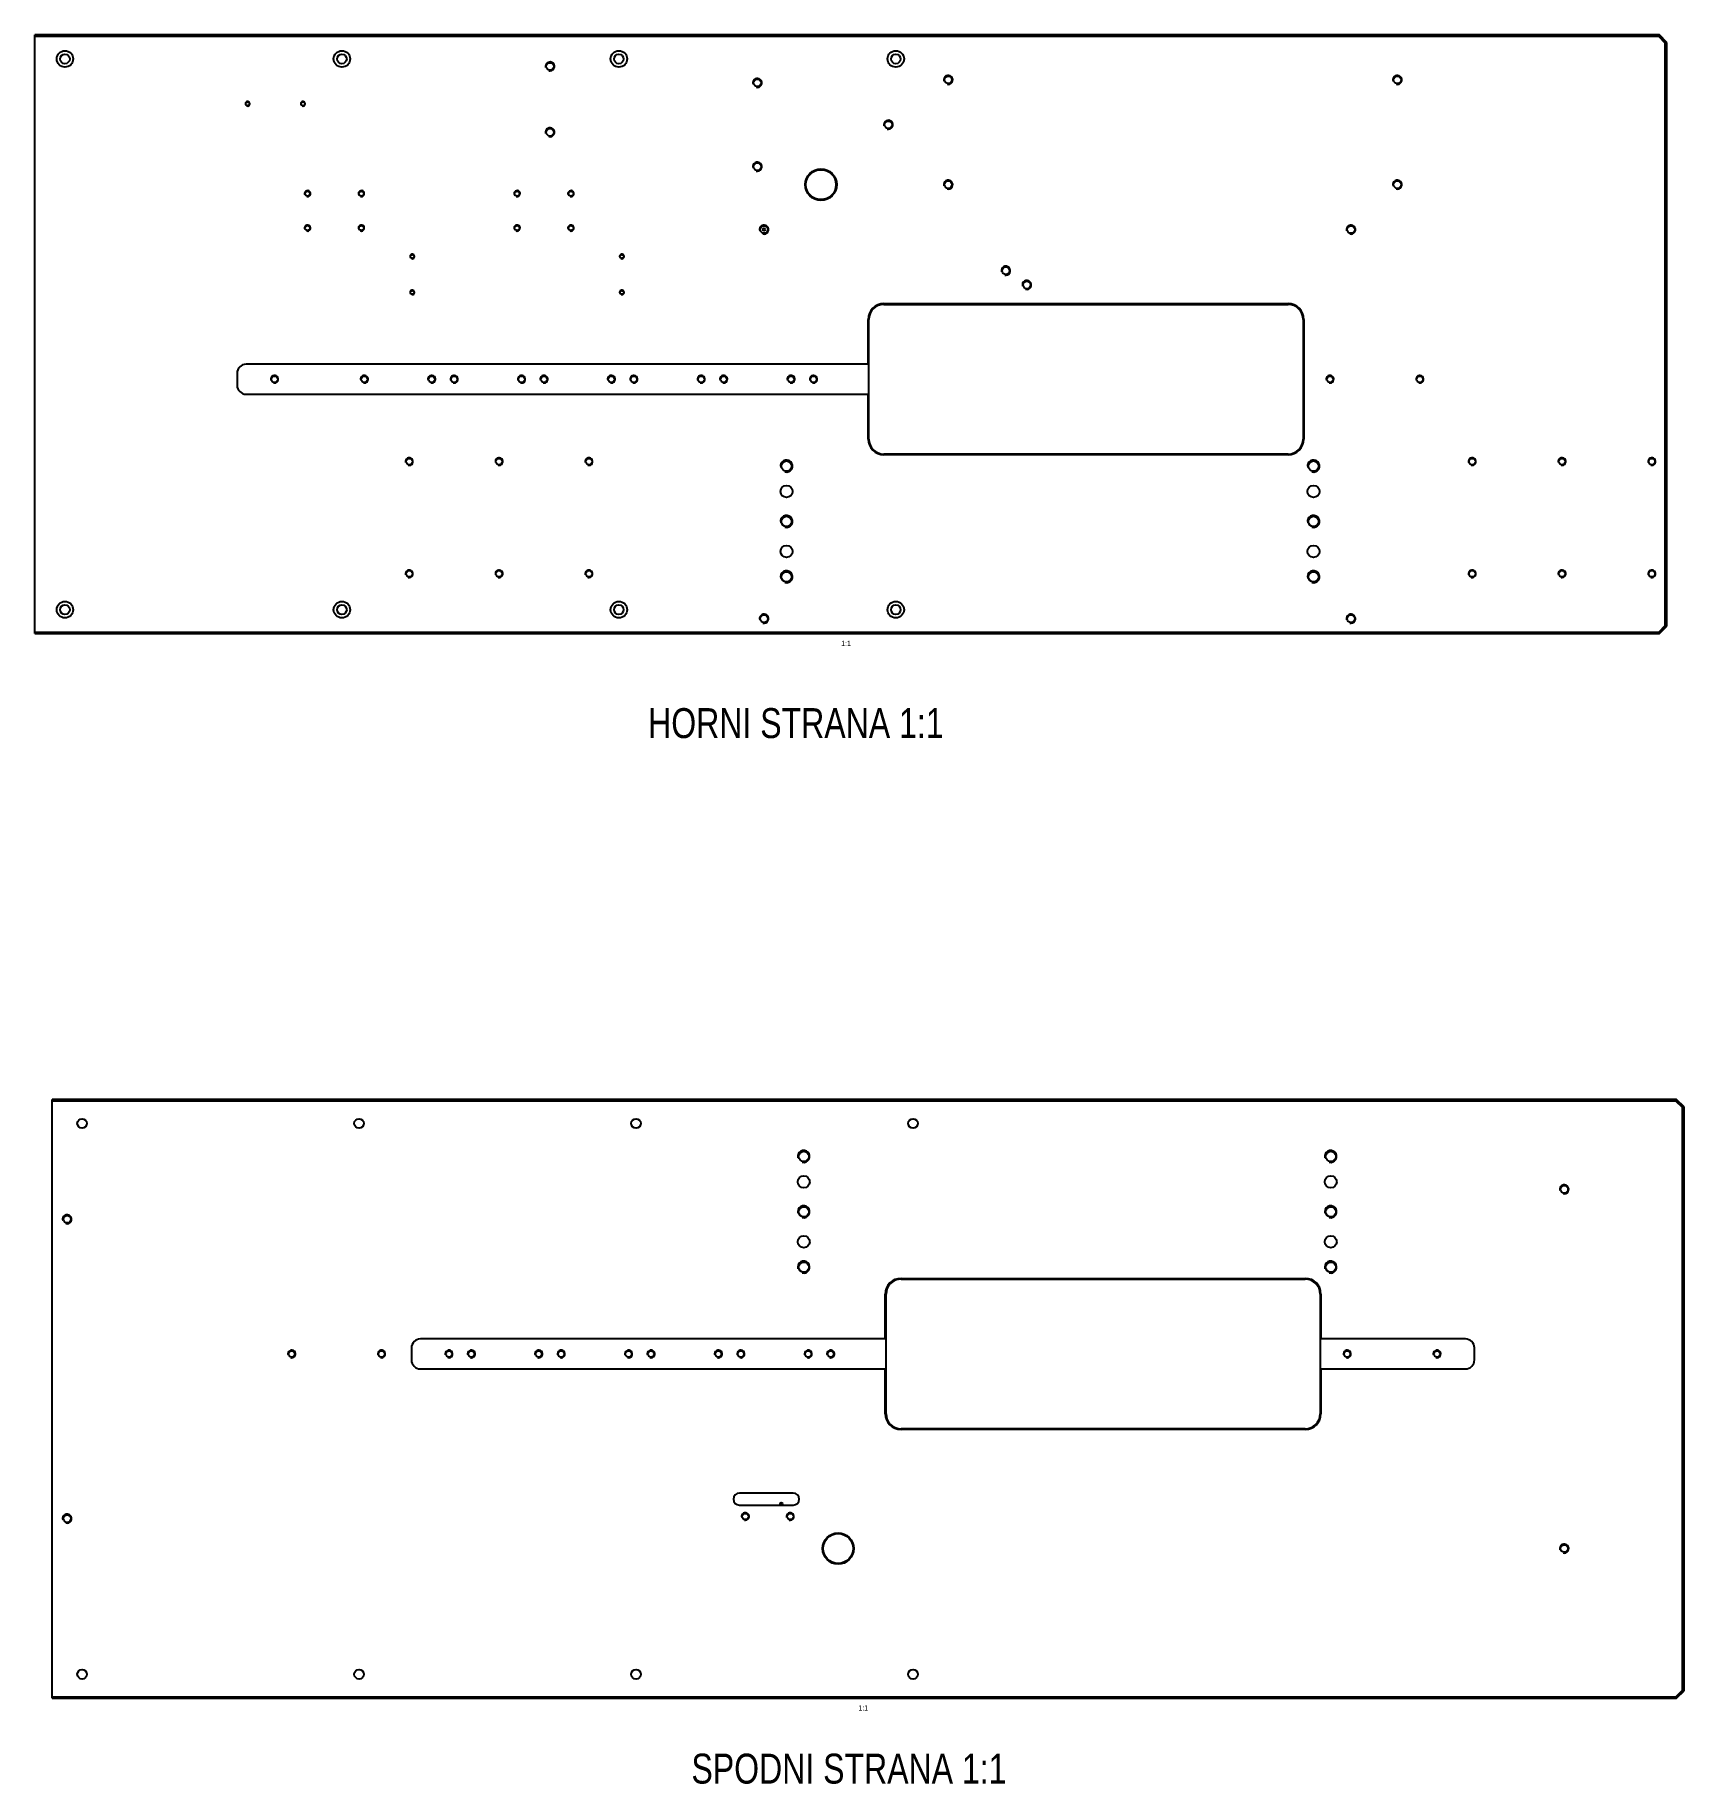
# Model space of a CAD drawing. Header units: millimetres. Extents: x 0 to 1931, y -333 to 836.
# Drawn here: x 829 to 1931, y -333 to 836 of the extents above; entities that cross this region are included whole.
import ezdxf

# ---------------------------------------------------------------- set-up
doc = ezdxf.new("R2010")
doc.units = ezdxf.units.MM
doc.header["$LTSCALE"] = 32.67
doc.layers.get('0').update_dxf_attribs({"linetype": 'CONTINUOUS'})
doc.styles.get("Standard").update_dxf_attribs({"font": 'txt', "width": 0.8})

msp = doc.modelspace()

# ---------------------------------------------------------------- texts
at = {"color": 2, "linetype": 'CONTINUOUS', "line_spacing_factor": 0.9}
for s, insert, char_height, width, attachment_point in [('1:1', (1374.2421, 430.9715), 3.5, 7.875, 3), ('HORNI STRANA 1:1', (1238.7971, 385.9322), 20, 359.285714, 1), ('1:1', (1385.722, -280.2767), 3.5, 7.875, 3), ('SPODNI STRANA 1:1', (1267.7211, -312.6099), 20, 386.428571, 1)]:
    msp.add_mtext(s, dxfattribs=dict(at, insert=insert, char_height=char_height, width=width, attachment_point=attachment_point))

# ---------------------------------------------------------------- linework, layer by layer
at = {"color": 7, "linetype": 'CONTINUOUS'}
for p, q in [((829.2421, 435.6915), (829.2421, 835.6915)), ((1914.2421, 835.6915), (829.2421, 835.6915)), ((1913.8279, 834.6915), (829.2421, 834.6915)), ((1914.2421, 835.6915), (1913.8279, 834.6915)), ((1918.2421, 830.2773), (1913.8279, 834.6915)), ((1919.2421, 830.6915), (1914.2421, 835.6915)), ((1919.2421, 830.6915), (1918.2421, 830.2773)), ((1918.2421, 441.1057), (1918.2421, 830.2773)), ((1919.2421, 440.6915), (1919.2421, 830.6915)), ((1396.2421, 656.1915), (1666.2421, 656.1915)), ((1396.2421, 655.6915), (1666.2421, 655.6915)), ((1385.7421, 615.6915), (1385.7421, 645.6915)), ((1386.2421, 565.6915), (1386.2421, 645.6915)), ((1676.2421, 645.6915), (1676.2421, 565.6915)), ((1676.7421, 645.6915), (1676.7421, 565.6915)), ((964.2421, 609.6915), (964.2421, 601.6915)), ((1386.2421, 615.6915), (970.2421, 615.6915)), ((970.2421, 595.6915), (1386.2421, 595.6915)), ((1385.7421, 565.6915), (1385.7421, 595.6915)), ((1666.2421, 555.6915), (1396.2421, 555.6915)), ((1666.2421, 555.1915), (1396.2421, 555.1915)), ((829.2421, 436.6915), (1913.8279, 436.6915)), ((829.2421, 435.6915), (1914.2421, 435.6915)), ((1913.8279, 436.6915), (1918.2421, 441.1057)), ((1914.2421, 435.6915), (1913.8279, 436.6915)), ((1914.2421, 435.6915), (1919.2421, 440.6915)), ((1919.2421, 440.6915), (1918.2421, 441.1057)), ((840.722, -275.5567), (840.722, 124.4433)), ((1925.722, 124.4433), (840.722, 124.4433)), ((1925.3078, 123.4433), (840.722, 123.4433)), ((1925.722, 124.4433), (1925.3078, 123.4433)), ((1929.722, 119.0291), (1925.3078, 123.4433)), ((1930.722, 119.4433), (1925.722, 124.4433)), ((1930.722, 119.4433), (1929.722, 119.0291)), ((1929.722, -270.1425), (1929.722, 119.0291)), ((1930.722, -270.5567), (1930.722, 119.4433)), ((1407.722, 4.9433), (1677.722, 4.9433)), ((1407.722, 4.4433), (1677.722, 4.4433)), ((1397.222, -35.5567), (1397.222, -5.5567)), ((1397.722, -85.5567), (1397.722, -5.5567)), ((1687.722, -5.5567), (1687.722, -85.5567)), ((1688.222, -5.5567), (1688.222, -35.5567)), ((1080.722, -41.5567), (1080.722, -49.5567)), ((1397.722, -35.5567), (1086.722, -35.5567)), ((1784.722, -35.5567), (1687.722, -35.5567)), ((1790.722, -49.5567), (1790.722, -41.5567)), ((1086.722, -55.5567), (1397.722, -55.5567)), ((1397.222, -85.5567), (1397.222, -55.5567)), ((1687.722, -55.5567), (1784.722, -55.5567)), ((1688.222, -55.5567), (1688.222, -85.5567)), ((1677.722, -95.5567), (1407.722, -95.5567)), ((1677.722, -96.0567), (1407.722, -96.0567)), ((1335.722, -138.5567), (1299.722, -138.5567)), ((1299.722, -146.5567), (1335.722, -146.5567)), ((840.722, -274.5567), (1925.3078, -274.5567)), ((840.722, -275.5567), (1925.722, -275.5567)), ((1925.3078, -274.5567), (1929.722, -270.1425)), ((1925.722, -275.5567), (1925.3078, -274.5567)), ((1925.722, -275.5567), (1930.722, -270.5567)), ((1930.722, -270.5567), (1929.722, -270.1425))]:
    msp.add_line(p, q, dxfattribs=at)
at = {"color": 9, "linetype": 'CONTINUOUS'}
for p, q in [((1396.2421, 656.1915), (1396.2421, 655.6915)), ((1666.2421, 656.1915), (1666.2421, 655.6915)), ((1385.7421, 645.6915), (1386.2421, 645.6915)), ((1676.7421, 645.6915), (1676.2421, 645.6915)), ((1385.7421, 565.6915), (1386.2421, 565.6915)), ((1676.7421, 565.6915), (1676.2421, 565.6915)), ((1396.2421, 555.1915), (1396.2421, 555.6915)), ((1666.2421, 555.1915), (1666.2421, 555.6915)), ((1407.722, 4.9433), (1407.722, 4.4433)), ((1677.722, 4.9433), (1677.722, 4.4433)), ((1397.222, -5.5567), (1397.722, -5.5567)), ((1688.222, -5.5567), (1687.722, -5.5567)), ((1397.222, -85.5567), (1397.722, -85.5567)), ((1688.222, -85.5567), (1687.722, -85.5567)), ((1407.722, -96.0567), (1407.722, -95.5567)), ((1677.722, -96.0567), (1677.722, -95.5567))]:
    msp.add_line(p, q, dxfattribs=at)
at = {"color": 7, "linetype": 'CONTINUOUS'}
for centre, radius in [((849.2421, 819.6915), 5.5), ((849.2421, 819.6915), 3.2), ((1034.2421, 819.6915), 5.5), ((1034.2421, 819.6915), 3.2), ((1219.2421, 819.6915), 5.5), ((1219.2421, 819.6915), 3.2), ((1404.2421, 819.6915), 5.5), ((1404.2421, 819.6915), 3.2), ((1173.2421, 814.6915), 2.5), ((1439.2421, 805.6915), 2.5), ((1739.2421, 805.6915), 2.5), ((1311.7421, 803.6915), 2.5), ((971.2421, 789.6915), 1.25), ((1008.2421, 789.6915), 1.25), ((1173.2421, 770.6915), 2.5), ((1399.2421, 775.6915), 2.5), ((1311.7421, 747.6915), 2.5), ((1354.2421, 735.6915), 10.5), ((1354.2421, 735.6915), 10), ((1439.2421, 735.6915), 2.5), ((1739.2421, 735.6915), 2.5), ((1011.2421, 729.6915), 1.65), ((1047.2421, 729.6915), 1.65), ((1151.2421, 729.6915), 1.65), ((1187.2421, 729.6915), 1.65), ((1011.2421, 706.6915), 1.65), ((1047.2421, 706.6915), 1.65), ((1151.2421, 706.6915), 1.65), ((1187.2421, 706.6915), 1.65), ((1316.2421, 705.6915), 2.5), ((1316.2421, 705.6915), 0.8357), ((1708.2421, 705.6915), 2.5), ((1081.2421, 687.6915), 1.25), ((1221.2421, 687.6915), 1.25), ((1477.7421, 678.1915), 2.5), ((1491.7421, 668.6915), 2.5), ((1081.2421, 663.6915), 1.25), ((1221.2421, 663.6915), 1.25), ((989.2421, 605.6915), 2.1), ((1049.2421, 605.6915), 2.1), ((1094.2421, 605.6915), 2.1), ((1109.2421, 605.6915), 2.1), ((1154.2421, 605.6915), 2.1), ((1169.2421, 605.6915), 2.1), ((1214.2421, 605.6915), 2.1), ((1229.2421, 605.6915), 2.1), ((1274.2421, 605.6915), 2.1), ((1289.2421, 605.6915), 2.1), ((1334.2421, 605.6915), 2.1), ((1349.2421, 605.6915), 2.1), ((1694.2421, 605.6915), 2.1), ((1754.2421, 605.6915), 2.1), ((1079.2421, 550.6915), 2.1), ((1139.2421, 550.6915), 2.1), ((1199.2421, 550.6915), 2.1), ((1331.2421, 547.6915), 3.4), ((1683.2421, 547.6915), 3.4), ((1789.2421, 550.6915), 2.1), ((1849.2421, 550.6915), 2.1), ((1909.2421, 550.6915), 2.1), ((1331.2421, 530.6915), 4), ((1683.2421, 530.6915), 4), ((1331.2421, 510.6915), 3.4), ((1683.2421, 510.6915), 3.4), ((1331.2421, 490.6915), 4), ((1683.2421, 490.6915), 4), ((1079.2421, 475.6915), 2.1), ((1139.2421, 475.6915), 2.1), ((1199.2421, 475.6915), 2.1), ((1331.2421, 473.6915), 3.4), ((1683.2421, 473.6915), 3.4), ((1789.2421, 475.6915), 2.1), ((1849.2421, 475.6915), 2.1), ((1909.2421, 475.6915), 2.1), ((849.2421, 451.6915), 5.5), ((1034.2421, 451.6915), 5.5), ((1219.2421, 451.6915), 5.5), ((1404.2421, 451.6915), 5.5), ((849.2421, 451.6915), 3.2), ((1034.2421, 451.6915), 3.2), ((1219.2421, 451.6915), 3.2), ((1316.2421, 445.6915), 2.5), ((1404.2421, 451.6915), 3.2), ((1708.2421, 445.6915), 2.5), ((860.722, 108.4433), 3.2), ((1045.722, 108.4433), 3.2), ((1230.722, 108.4433), 3.2), ((1415.722, 108.4433), 3.2), ((1342.722, 86.4433), 3.4), ((1694.722, 86.4433), 3.4), ((1342.722, 69.4433), 4), ((1694.722, 69.4433), 4), ((1850.722, 64.4433), 2.5), ((850.722, 44.4433), 2.5), ((1342.722, 49.4433), 3.4), ((1694.722, 49.4433), 3.4), ((1342.722, 29.4433), 4), ((1694.722, 29.4433), 4), ((1342.722, 12.4433), 3.4), ((1694.722, 12.4433), 3.4), ((1000.722, -45.5567), 2.1), ((1060.722, -45.5567), 2.1), ((1105.722, -45.5567), 2.1), ((1120.722, -45.5567), 2.1), ((1165.722, -45.5567), 2.1), ((1180.722, -45.5567), 2.1), ((1225.722, -45.5567), 2.1), ((1240.722, -45.5567), 2.1), ((1285.722, -45.5567), 2.1), ((1300.722, -45.5567), 2.1), ((1345.722, -45.5567), 2.1), ((1360.722, -45.5567), 2.1), ((1705.722, -45.5567), 2.1), ((1765.722, -45.5567), 2.1), ((1327.722, -145.5567), 0.8357), ((850.722, -155.5567), 2.5), ((1303.722, -154.1567), 2.1), ((1333.722, -154.1567), 2.1), ((1365.722, -175.5567), 10.5), ((1365.722, -175.5567), 10), ((1850.722, -175.5567), 2.5), ((860.722, -259.5567), 3.2), ((1045.722, -259.5567), 3.2), ((1230.722, -259.5567), 3.2), ((1415.722, -259.5567), 3.2)]:
    msp.add_circle(centre, radius, dxfattribs=at)
at = {"color": 2, "linetype": 'CONTINUOUS'}
for centre, radius in [((1173.2421, 814.6915), 3), ((1311.7421, 803.6915), 3), ((1439.2421, 805.6915), 3), ((1739.2421, 805.6915), 3), ((971.2421, 789.6915), 1.5), ((1008.2421, 789.6915), 1.5), ((1173.2421, 770.6915), 3), ((1399.2421, 775.6915), 3), ((1311.7421, 747.6915), 3), ((1439.2421, 735.6915), 3), ((1739.2421, 735.6915), 3), ((1011.2421, 729.6915), 2), ((1047.2421, 729.6915), 2), ((1151.2421, 729.6915), 2), ((1187.2421, 729.6915), 2), ((1011.2421, 706.6915), 2), ((1047.2421, 706.6915), 2), ((1151.2421, 706.6915), 2), ((1187.2421, 706.6915), 2), ((1316.2421, 705.6915), 3), ((1708.2421, 705.6915), 3), ((1081.2421, 687.6915), 1.5), ((1221.2421, 687.6915), 1.5), ((1477.7421, 678.1915), 3), ((1491.7421, 668.6915), 3), ((1081.2421, 663.6915), 1.5), ((1221.2421, 663.6915), 1.5), ((989.2421, 605.6915), 2.5), ((1049.2421, 605.6915), 2.5), ((1094.2421, 605.6915), 2.5), ((1109.2421, 605.6915), 2.5), ((1154.2421, 605.6915), 2.5), ((1169.2421, 605.6915), 2.5), ((1214.2421, 605.6915), 2.5), ((1229.2421, 605.6915), 2.5), ((1274.2421, 605.6915), 2.5), ((1289.2421, 605.6915), 2.5), ((1334.2421, 605.6915), 2.5), ((1349.2421, 605.6915), 2.5), ((1694.2421, 605.6915), 2.5), ((1754.2421, 605.6915), 2.5), ((1079.2421, 550.6915), 2.5), ((1139.2421, 550.6915), 2.5), ((1199.2421, 550.6915), 2.5), ((1331.2421, 547.6915), 4), ((1683.2421, 547.6915), 4), ((1789.2421, 550.6915), 2.5), ((1849.2421, 550.6915), 2.5), ((1909.2421, 550.6915), 2.5), ((1331.2421, 510.6915), 4), ((1683.2421, 510.6915), 4), ((1079.2421, 475.6915), 2.5), ((1139.2421, 475.6915), 2.5), ((1199.2421, 475.6915), 2.5), ((1331.2421, 473.6915), 4), ((1683.2421, 473.6915), 4), ((1789.2421, 475.6915), 2.5), ((1849.2421, 475.6915), 2.5), ((1909.2421, 475.6915), 2.5), ((1316.2421, 445.6915), 3), ((1708.2421, 445.6915), 3), ((1342.722, 86.4433), 4), ((1694.722, 86.4433), 4), ((1850.722, 64.4433), 3), ((850.722, 44.4433), 3), ((1342.722, 49.4433), 4), ((1694.722, 49.4433), 4), ((1342.722, 12.4433), 4), ((1694.722, 12.4433), 4), ((1000.722, -45.5567), 2.5), ((1060.722, -45.5567), 2.5), ((1105.722, -45.5567), 2.5), ((1120.722, -45.5567), 2.5), ((1165.722, -45.5567), 2.5), ((1180.722, -45.5567), 2.5), ((1225.722, -45.5567), 2.5), ((1240.722, -45.5567), 2.5), ((1285.722, -45.5567), 2.5), ((1300.722, -45.5567), 2.5), ((1345.722, -45.5567), 2.5), ((1360.722, -45.5567), 2.5), ((1705.722, -45.5567), 2.5), ((1765.722, -45.5567), 2.5), ((1303.722, -154.1567), 2.5), ((1333.722, -154.1567), 2.5), ((850.722, -155.5567), 3), ((1850.722, -175.5567), 3)]:
    msp.add_arc(centre, radius, 255, 195, dxfattribs=at)
at = {"color": 7, "linetype": 'CONTINUOUS'}
for centre, radius, start, end in [((1396.2421, 645.6915), 10.5, 90, 180), ((1396.2421, 645.6915), 10, 90, 180), ((1666.2421, 645.6915), 10.5, 0, 90), ((1666.2421, 645.6915), 10, 0, 90), ((970.2421, 609.6915), 6, 90, 180), ((970.2421, 601.6915), 6, 180, 270), ((1396.2421, 565.6915), 10.5, 180, 270), ((1396.2421, 565.6915), 10, 180, 270), ((1666.2421, 565.6915), 10.5, 270, 360), ((1666.2421, 565.6915), 10, 270, 360), ((1407.722, -5.5567), 10.5, 90, 180), ((1407.722, -5.5567), 10, 90, 180), ((1677.722, -5.5567), 10.5, 0, 90), ((1677.722, -5.5567), 10, 0, 90), ((1086.722, -41.5567), 6, 90, 180), ((1784.722, -41.5567), 6, 0, 90), ((1086.722, -49.5567), 6, 180, 270), ((1784.722, -49.5567), 6, 270, 360), ((1407.722, -85.5567), 10.5, 180, 270), ((1407.722, -85.5567), 10, 180, 270), ((1677.722, -85.5567), 10.5, 270, 360), ((1677.722, -85.5567), 10, 270, 360), ((1299.722, -142.5567), 4, 90, 270), ((1335.722, -142.5567), 4, 270, 90)]:
    msp.add_arc(centre, radius, start, end, dxfattribs=at)

msp.set_redraw_order([(e.dxf.handle, doc.entitydb.next_handle()) for e in msp.query("TEXT MTEXT ATTDEF DIMENSION ARC_DIMENSION")])  # texts and dimensions are drawn at this point

doc.saveas('drawing.dxf')
